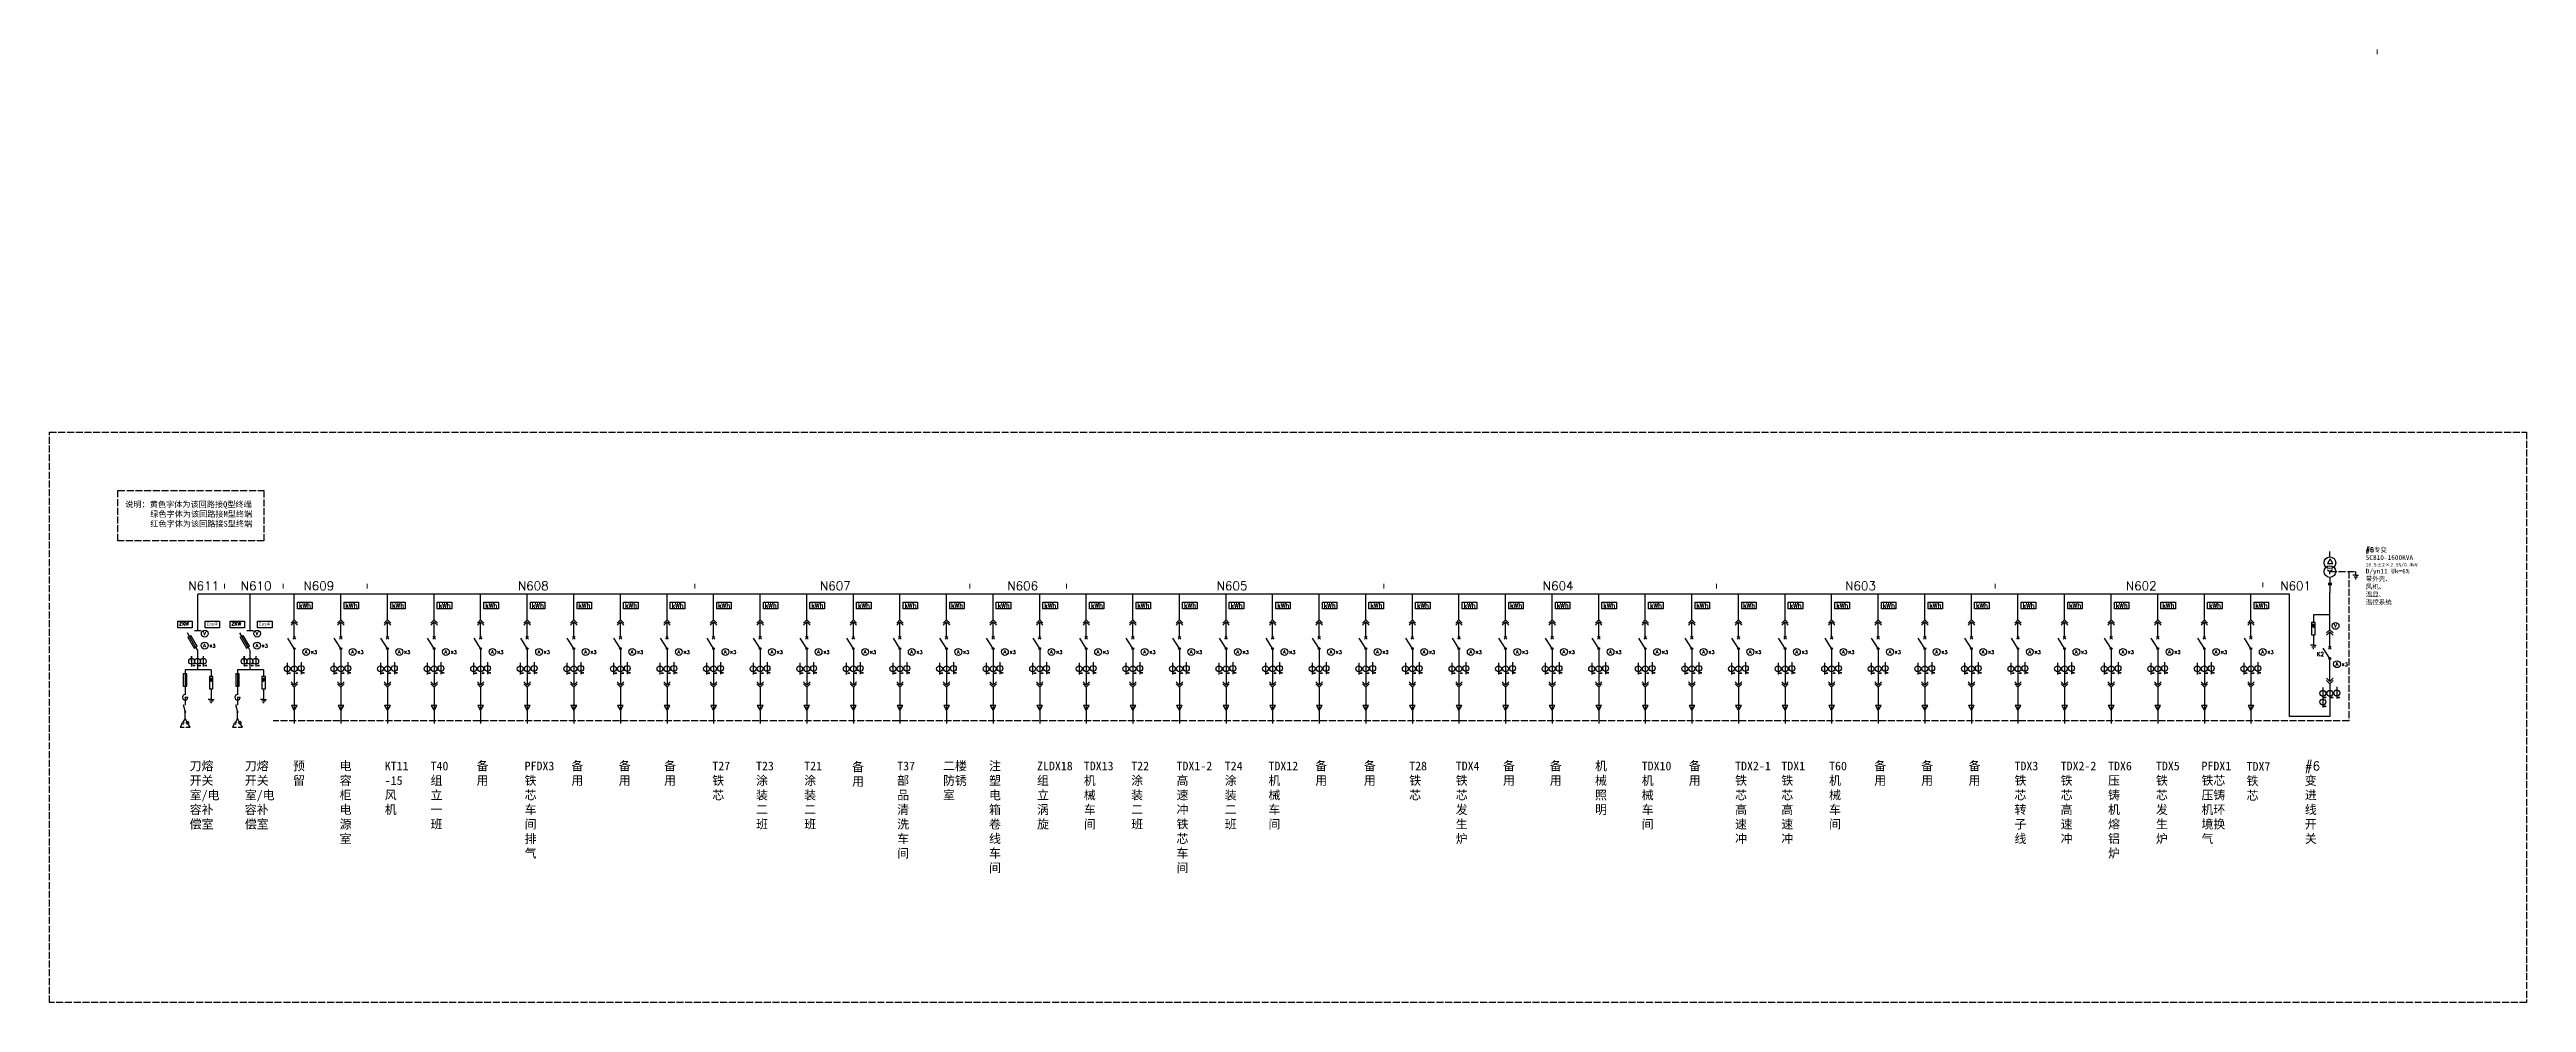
# Model space of a CAD drawing. Header units: millimetres. Extents: x 238 to 4491, y 504 to 2142.
import ezdxf

# ---------------------------------------------------------------- set-up
doc = ezdxf.new("R2010")
doc.units = ezdxf.units.MM
doc.linetypes.add('ACAD_ISO02W100', pattern=[15, 12, -3])
doc.layers.add('图层1', color=7, linetype='ACAD_ISO02W100')
doc.styles.get("Standard").update_dxf_attribs({"font": 'txt', "bigfont": 'gbcbig.shx'})

# ---------------------------------------------------------------- blocks, each defined once
blk = doc.blocks.new('211')
for p, q in [((941.7, 310.6), (941.7, 354.8)), ((1021.7, 310.6), (1021.7, 354.8)), ((941.7, 310.6), (936.1, 305)), ((941.7, 306.9), (936.1, 301.2)), ((947.3, 305), (941.7, 310.6)), ((947.3, 301.2), (941.7, 306.9)), ((941.7, 279.5), (941.7, 306.9)), ((1021.7, 310.6), (1016.1, 305)), ((1021.7, 306.9), (1016.1, 301.2)), ((1027.3, 305), (1021.7, 310.6)), ((1027.3, 301.2), (1021.7, 306.9)), ((1021.7, 279.5), (1021.7, 306.9)), ((941.7, 261.1), (930.4, 279.1)), ((939.5, 277.2), (943.9, 281.7)), ((939.5, 281.7), (943.9, 277.2)), ((941.7, 261.1), (941.7, 198.5)), ((1021.7, 261.1), (1010.4, 279.1)), ((1019.5, 277.2), (1023.9, 281.7)), ((1019.5, 281.7), (1023.9, 277.2)), ((1021.7, 261.1), (1021.7, 198.5)), ((929.6, 236.8), (929.6, 216.6)), ((931.4, 219.1), (935.4, 219.1)), ((932.6, 220.3), (932.1, 218)), ((934.2, 220.2), (933.6, 217.9)), ((943.5, 219.1), (947.5, 219.1)), ((944.7, 220.3), (944.2, 218)), ((946.3, 220.2), (945.7, 217.9)), ((953.5, 237.5), (953.5, 217.4)), ((954.9, 219.5), (958.9, 219.5)), ((956.1, 220.7), (955.6, 218.4)), ((957.7, 220.6), (957.1, 218.3)), ((1009.6, 236.8), (1009.6, 216.6)), ((1011.4, 219.1), (1015.4, 219.1)), ((1012.6, 220.3), (1012.1, 218)), ((1014.2, 220.2), (1013.6, 217.9)), ((1023.5, 219.1), (1027.5, 219.1)), ((1024.7, 220.3), (1024.2, 218)), ((1026.3, 220.2), (1025.7, 217.9)), ((1033.5, 237.5), (1033.5, 217.4)), ((1034.9, 219.5), (1038.9, 219.5)), ((1036.1, 220.7), (1035.6, 218.4)), ((1037.7, 220.6), (1037.1, 218.3)), ((936.1, 204.1), (941.7, 198.5)), ((936.1, 200.3), (941.7, 194.7)), ((941.7, 198.5), (947.3, 204.1)), ((941.7, 194.7), (947.3, 200.3)), ((941.7, 194.7), (941.7, 132.2)), ((1016.1, 204.1), (1021.7, 198.5)), ((1016.1, 200.3), (1021.7, 194.7)), ((1021.7, 198.5), (1027.3, 204.1)), ((1021.7, 194.7), (1027.3, 200.3)), ((1021.7, 194.7), (1021.7, 132.2))]:
    blk.add_line(p, q)
for points in [[(947.2, 340.8), (972.1, 340.8), (972.1, 329.5), (947.2, 329.5)], [(1027.2, 340.8), (1052.1, 340.8), (1052.1, 329.5), (1027.2, 329.5)], [(941.7, 154.9), (946.6, 163.4), (936.8, 163.4)], [(1021.7, 154.9), (1026.6, 163.4), (1016.8, 163.4)]]:
    blk.add_lwpolyline(points, close=True)
for centre, radius in [((941.7, 261.1), 1.56), ((962, 255.3), 5.84), ((1021.7, 261.1), 1.56), ((1042, 255.3), 5.84), ((929.6, 226.5), 5), ((941.7, 226.5), 5), ((941.7, 226.5), 5), ((953.5, 227.1), 5), ((1009.6, 226.5), 5), ((1021.7, 226.5), 5), ((1021.7, 226.5), 5), ((1033.5, 227.1), 5)]:
    blk.add_circle(centre, radius)
at = {"attachment_point": 1}
for s, width, insert, char_height in [('kWh', 24.597, (949.6, 339.1), 8), ('kWh', 24.597, (1029.6, 339.1), 8), ('A', 6.379, (959.5, 258.6), 6), ('×3', 12.204, (969.8, 258), 6), ('A', 6.379, (1039.5, 258.6), 6), ('×3', 12.204, (1049.8, 258), 6)]:
    blk.add_mtext_dynamic_manual_height_columns(s, width=width, gutter_width=12.5, heights=[0], dxfattribs=dict(at, insert=insert, char_height=char_height))
blk = doc.blocks.new('111')
for p, q in [((896.2, 1426.6), (896.2, 1443.7)), ((896.2, 1443.7), (896.2, 1408.2)), ((936.2, 1443.7), (936.2, 1408.2))]:
    blk.add_line(p, q)
for centre in [(896.2, 1426.6), (916.2, 1426.6), (936.2, 1426.6)]:
    blk.add_circle(centre, 10)

msp = doc.modelspace()

# ---------------------------------------------------------------- hatches: boundary and pattern name
for points in [[(4122.4, 1154), (4122.4, 1154), (4125.4, 1148.7), (4128.5, 1154)], [(512.3, 1061.2), (512.3, 1061.2), (515.3, 1055.9), (518.4, 1061.2)], [(602.3, 1061.2), (602.3, 1061.2), (605.3, 1055.9), (608.4, 1061.2)]]:
    msp.add_hatch(color=256).paths.add_polyline_path(points)

# ---------------------------------------------------------------- linework, layer by layer
for p, q in [((4153.7, 1270), (4153.7, 1279.4)), ((4149.5, 1247.7), (4153.7, 1245.2)), ((4158, 1247.7), (4153.7, 1245.2)), ((4153.7, 1240.3), (4153.7, 1245.2)), ((4153.7, 1234.9), (4153.7, 1224.6)), ((4197.9, 1238.4), (4192.9, 1238.4)), ((4201.2, 1235.3), (4195.2, 1235.3)), ((4197.9, 1245.2), (4197.9, 1238.4)), ((4197.9, 1238.4), (4202.9, 1238.4)), ((4198.2, 1235.3), (4201.2, 1235.3)), ((4084.5, 1206.2), (492.3, 1206.2)), ((492.3, 1143.7), (492.3, 1206.2)), ((582.3, 1143.7), (582.3, 1206.2)), ((4084.5, 995.9), (4084.5, 1206.2)), ((4157, 1224.6), (4150.5, 1224.6)), ((4157, 1222.2), (4150.5, 1222.2)), ((4153.7, 1222.2), (4153.7, 1208.9)), ((4153.7, 1192.4), (4153.7, 1208.9)), ((4153.7, 1145), (4153.7, 1192.4)), ((4198.9, 1232.5), (4196.9, 1232.5)), ((4197.9, 1232.5), (4198.9, 1232.5)), ((4122.4, 1157.7), (4122.4, 1135.9)), ((4128.5, 1157.5), (4122.4, 1157.5)), ((4125.4, 1170.5), (4125.4, 1157.5)), ((4153.7, 1170.5), (4125.4, 1170.5)), ((4128.5, 1135.9), (4128.5, 1157.5)), ((488.6, 1114.9), (474.4, 1139.5)), ((475, 1132.3), (480.4, 1135.2)), ((475, 1132.3), (485.9, 1113.4)), ((491.2, 1116.5), (480.4, 1135.2)), ((485.9, 1113.4), (491.2, 1116.5)), ((486.5, 1143.7), (498.1, 1143.7)), ((488.6, 1114.9), (491.8, 1109.3)), ((491.8, 1109.3), (491.8, 1075.8)), ((578.6, 1114.9), (564.4, 1139.5)), ((565, 1132.3), (570.4, 1135.2)), ((565, 1132.3), (575.9, 1113.4)), ((581.2, 1116.5), (570.4, 1135.2)), ((575.9, 1113.4), (581.2, 1116.5)), ((576.5, 1143.7), (588.1, 1143.7)), ((578.6, 1114.9), (581.8, 1109.3)), ((581.8, 1109.3), (581.8, 1075.8)), ((4125.4, 1118.1), (4120.4, 1118.1)), ((4122.4, 1135.9), (4128.5, 1135.9)), ((4128.7, 1115), (4122.7, 1115)), ((4126.4, 1112.2), (4124.4, 1112.2)), ((4125.4, 1135.9), (4125.4, 1118.1)), ((4125.4, 1118.1), (4130.4, 1118.1)), ((4153.7, 1095.4), (4142.4, 1113.4)), ((4153.7, 1145), (4148.1, 1139.3)), ((4153.7, 1141.2), (4148.1, 1135.6)), ((4151.5, 1111.6), (4156, 1116)), ((4151.5, 1116), (4156, 1111.6)), ((4159.4, 1139.3), (4153.7, 1145)), ((4159.4, 1135.6), (4153.7, 1141.2)), ((4153.7, 1113.8), (4153.7, 1141.2)), ((467.5, 1069.5), (467.5, 1047.7)), ((473.6, 1069.4), (467.5, 1069.4)), ((491.8, 1075.8), (470.6, 1075.8)), ((470.6, 1075.8), (470.6, 1041.3)), ((473.6, 1047.7), (473.6, 1069.4)), ((483.7, 1083.3), (487.7, 1083.3)), ((484.9, 1084.4), (484.4, 1082.1)), ((486.5, 1084.4), (485.9, 1082.1)), ((515.3, 1075.8), (491.8, 1075.8)), ((493.8, 1083.3), (497.8, 1083.3)), ((495, 1084.4), (494.5, 1082.1)), ((496.6, 1084.4), (496.1, 1082.1)), ((504.1, 1083.3), (508.1, 1083.3)), ((505.3, 1084.4), (504.8, 1082.1)), ((506.8, 1084.4), (506.3, 1082.1)), ((512.3, 1064.8), (512.3, 1043.1)), ((518.4, 1064.7), (512.3, 1064.7)), ((515.3, 1075.8), (515.3, 1064.7)), ((518.4, 1043.1), (518.4, 1064.7)), ((557.5, 1069.5), (557.5, 1047.7)), ((563.6, 1069.4), (557.5, 1069.4)), ((581.8, 1075.8), (560.6, 1075.8)), ((560.6, 1075.8), (560.6, 1041.3)), ((563.6, 1047.7), (563.6, 1069.4)), ((573.7, 1083.3), (577.7, 1083.3)), ((574.9, 1084.4), (574.4, 1082.1)), ((576.5, 1084.4), (575.9, 1082.1)), ((605.3, 1075.8), (581.8, 1075.8)), ((583.8, 1083.3), (587.8, 1083.3)), ((585, 1084.4), (584.5, 1082.1)), ((586.6, 1084.4), (586.1, 1082.1)), ((594.1, 1083.3), (598.1, 1083.3)), ((595.3, 1084.4), (594.8, 1082.1)), ((596.8, 1084.4), (596.3, 1082.1)), ((602.3, 1064.8), (602.3, 1043.1)), ((608.4, 1064.7), (602.3, 1064.7)), ((605.3, 1075.8), (605.3, 1064.7)), ((608.4, 1043.1), (608.4, 1064.7)), ((4153.7, 1055.9), (4153.7, 1095.4)), ((467.5, 1047.7), (473.6, 1047.7)), ((470.6, 1041.3), (470.6, 1033.4)), ((470.6, 1028.8), (475.1, 1028.8)), ((470.6, 1028.8), (470.6, 1016)), ((515.3, 1025.2), (510.3, 1025.2)), ((512.3, 1043.1), (518.4, 1043.1)), ((518.6, 1022.1), (512.6, 1022.1)), ((515.3, 1043.1), (515.3, 1025.2)), ((515.3, 1025.2), (520.3, 1025.2)), ((557.5, 1047.7), (563.6, 1047.7)), ((560.6, 1041.3), (560.6, 1033.4)), ((560.6, 1028.8), (565.1, 1028.8)), ((560.6, 1028.8), (560.6, 1016)), ((605.3, 1025.2), (600.3, 1025.2)), ((602.3, 1043.1), (608.4, 1043.1)), ((608.6, 1022.1), (602.6, 1022.1)), ((605.3, 1043.1), (605.3, 1025.2)), ((605.3, 1025.2), (610.3, 1025.2)), ((4141.6, 1045.9), (4141.6, 1025.7)), ((4141.6, 1025.7), (4141.6, 1011.4)), ((4143.4, 1028.2), (4147.4, 1028.2)), ((4144.6, 1029.4), (4144.1, 1027.1)), ((4146.2, 1029.4), (4145.6, 1027.1)), ((4148.1, 1061.6), (4153.7, 1055.9)), ((4148.1, 1057.8), (4153.7, 1052.2)), ((4153.7, 1055.9), (4159.4, 1061.6)), ((4153.7, 1052.2), (4159.4, 1057.8)), ((4153.7, 1052.2), (4153.7, 995.9)), ((4155.5, 1028.2), (4159.5, 1028.2)), ((4156.7, 1029.4), (4156.2, 1027.1)), ((4158.3, 1029.4), (4157.8, 1027.1)), ((4165.5, 1046.6), (4165.5, 1026.5)), ((4166.9, 1028.6), (4170.9, 1028.6)), ((4168.1, 1029.8), (4167.6, 1027.5)), ((4169.7, 1029.8), (4169.2, 1027.5)), ((463.9, 984.6), (467.7, 982.4)), ((465.4, 986.7), (468.8, 984.7)), ((470.6, 1004.9), (467.6, 1015.8)), ((470.6, 992.2), (470.6, 1002.8)), ((476.2, 987.1), (471.8, 984.6)), ((477.4, 985.2), (472.8, 982.5)), ((474.2, 985.9), (476.2, 987.1)), ((475.3, 984), (477.4, 985.2)), ((516.3, 1019.3), (514.3, 1019.3)), ((553.9, 984.6), (557.7, 982.4)), ((555.4, 986.7), (558.8, 984.7)), ((560.6, 1004.9), (557.6, 1015.8)), ((560.6, 992.2), (560.6, 1002.8)), ((566.2, 987.1), (561.8, 984.6)), ((567.4, 985.2), (562.8, 982.5)), ((564.2, 985.9), (566.2, 987.1)), ((565.3, 984), (567.4, 985.2)), ((606.3, 1019.3), (604.3, 1019.3)), ((4153.7, 995.9), (4084.5, 995.9)), ((4143.4, 1013.3), (4147.4, 1013.3)), ((4144.6, 1014.5), (4144.1, 1012.2)), ((4146.2, 1014.4), (4145.6, 1012.1))]:
    msp.add_line(p, q)
at = {"linetype": 'ACAD_ISO02W100'}
for p, q in [((4186.5, 1245.2), (4186.5, 988.4)), ((4186.5, 988.4), (621.9, 988.4))]:
    msp.add_line(p, q, dxfattribs=at)
at = {"color": 3, "linetype": 'ACAD_ISO02W100'}
msp.add_lwpolyline([(237.8, 1484.6), (4491.3, 1484.6), (4491.3, 504.4), (237.8, 504.4)], close=True, dxfattribs=at)
at = {"color": 6, "linetype": 'ACAD_ISO02W100'}
msp.add_lwpolyline([(355.3, 1383.9), (605.8, 1383.9), (605.8, 1297.4), (355.3, 1297.4)], close=True, dxfattribs=at)
for points in [[(4154.3, 1266.7), (4149.6, 1258.6), (4158.9, 1258.6)], [(457.8, 1159.6), (482.7, 1159.6), (482.7, 1148.3), (457.8, 1148.3)], [(505, 1159.6), (529.9, 1159.6), (529.9, 1148.3), (505, 1148.3)], [(547.8, 1159.6), (572.7, 1159.6), (572.7, 1148.3), (547.8, 1148.3)], [(595, 1159.6), (619.9, 1159.6), (619.9, 1148.3), (595, 1148.3)], [(4125.4, 1148.7), (4128.5, 1154), (4122.4, 1154)], [(515.3, 1055.9), (518.4, 1061.2), (512.2, 1061.2)], [(605.3, 1055.9), (608.4, 1061.2), (602.2, 1061.2)]]:
    msp.add_lwpolyline(points, close=True)
for points in [[(465.6, 983.6), (462, 977.4), (469, 977.4)], [(474.2, 985.9), (470.6, 992.2), (466.9, 985.8)], [(471.9, 977.4), (479.1, 977.4), (475.3, 984)], [(555.6, 983.6), (552, 977.4), (559, 977.4)], [(564.2, 985.9), (560.6, 992.2), (556.9, 985.8)], [(561.9, 977.4), (569.1, 977.4), (565.3, 984)]]:
    msp.add_lwpolyline(points)
for centre, radius in [((4153.7, 1260), 10), ((4153.7, 1244.9), 10), ((4163.4, 1151.5), 5.84), ((504.1, 1117.6), 5.84), ((504.3, 1138.2), 5.84), ((594.1, 1117.6), 5.84), ((594.3, 1138.2), 5.84), ((4153.7, 1095.4), 1.56), ((4166, 1085.6), 5.84), ((4141.6, 1035.6), 5), ((4141.6, 1020.7), 5), ((4153.7, 1035.6), 5), ((4153.7, 1035.6), 5), ((4165.5, 1036.2), 5), ((470.6, 1003.9), 1.07), ((470.6, 1016), 0.278), ((560.6, 1003.9), 1.07), ((560.6, 1016), 0.278)]:
    msp.add_circle(centre, radius)
for centre in [(470.6, 1028.8), (560.6, 1028.8)]:
    msp.add_arc(centre, 4.58, 90, 0)
at = {"layer": '图层1'}
msp.add_line((4153.7, 1245.2), (4197.9, 1245.2), dxfattribs=at)

# ---------------------------------------------------------------- block references
for p in [(-283.6, 851.4), (-123.6, 851.4), (36.4, 851.4), (196.4, 851.4), (276.4, 851.4), (436.4, 851.4), (596.4, 851.4), (676.4, 851.4), (836.4, 851.4), (996.4, 851.4), (1076.4, 851.4), (1236.4, 851.4), (1396.4, 851.4), (1476.4, 851.4), (1636.4, 851.4), (1796.4, 851.4), (1876.4, 851.4), (2036.4, 851.4), (2196.4, 851.4), (2276.4, 851.4), (2436.4, 851.4), (2596.4, 851.4), (2676.4, 851.4), (2836.4, 851.4), (2996.4, 851.4)]:
    msp.add_blockref('211', p)
at = {"xscale": 0.5, "yscale": 0.5, "zscale": 0.5}
for p in [(33.7, 377.4), (123.7, 377.4)]:
    msp.add_blockref('111', p, dxfattribs=at)

# ---------------------------------------------------------------- texts
at = {"linetype": 'ACAD_ISO02W100', "attachment_point": 1}
for s, width, insert, char_height in [('I', 12.1, (4233.4, 2141.9), 8), ('N611', 44.161, (476.2, 1227.9), 15), ('I', 12.1, (537.1, 1223.6), 8), ('N610', 44.161, (566.2, 1227.9), 15), ('I', 12.1, (637.5, 1223.6), 8), ('N609', 44.161, (673.9, 1227.9), 15), ('I', 12.1, (782.1, 1223.6), 8), ('N608', 44.161, (1042.1, 1227.9), 15), ('I', 12.1, (1344.4, 1223.6), 8), ('N607', 44.161, (1560.9, 1227.9), 15), ('I', 12.1, (1816.6, 1223.6), 8), ('N606', 44.161, (1882.7, 1227.9), 15), ('I', 12.1, (1983, 1223.6), 8), ('N605', 44.161, (2242.1, 1227.9), 15), ('I', 12.1, (2527.9, 1223.6), 8), ('N604', 44.161, (2802.1, 1227.9), 15), ('I', 12.1, (3098.9, 1223.6), 8), ('N603', 44.161, (3321.4, 1227.9), 15), ('I', 12.1, (3577.6, 1223.6), 8), ('N602', 44.161, (3803.4, 1227.9), 15), ('I', 12.1, (4037.2, 1226), 8), ('N601', 44.161, (4068.5, 1227.9), 15)]:
    msp.add_mtext_dynamic_manual_height_columns(s, width=width, gutter_width=12.5, heights=[0], dxfattribs=dict(at, insert=insert, char_height=char_height))
at = {"color": 6, "insert": (367.8, 1365.4), "char_height": 10, "attachment_point": 1}
msp.add_mtext_dynamic_manual_height_columns('{\\fSimSun|b0|i0|c134|p2;说明：黄色字体为该回路接Q型终端\\P      绿色字体为该回路接M型终端\\P      红色字体为该回路接S型终端}', width=251.237, gutter_width=12.5, heights=[0], dxfattribs=at)
at = {"attachment_point": 1}
for s, width, insert, char_height in [('#6{\\fSimSun|b0|i0|c134|p2;专变 SCB10-1600KVA \\P\\H0.75x;10.5±2×2.5%/0.4kV \\H1.3333x;D/yn11 Uk=6%\\P带外壳、\\P风机、\\P温显、\\P温控系统}', 93.412, (4215.2, 1286.3), 8), ('ZKW', 24.597, (460.2, 1157.9), 6), ('CosФ', 24.597, (507.4, 1157.9), 6), ('ZKW', 24.597, (550.2, 1157.9), 6), ('CosФ', 24.597, (597.4, 1157.9), 6), ('V', 6.379, (4160.9, 1154.9), 6), ('A', 6.379, (501.5, 1120.9), 6), ('V', 6.379, (501.7, 1141.6), 6), ('×3', 12.204, (511.9, 1120.3), 6), ('A', 6.379, (591.5, 1120.9), 6), ('V', 6.379, (591.7, 1141.6), 6), ('×3', 12.204, (601.9, 1120.3), 6), ('K2', 14.087, (4131.2, 1106.2), 7), ('A', 6.379, (4163.4, 1088.9), 6), ('×3', 12.204, (4173.8, 1088.3), 6)]:
    msp.add_mtext_dynamic_manual_height_columns(s, width=width, gutter_width=12.5, heights=[0], dxfattribs=dict(at, insert=insert, char_height=char_height))
at = {"layer": '图层1', "char_height": 15, "attachment_point": 1}
for s, heights, insert in [('{\\fSimSun|b0|i0|c134|p2;刀熔\\P开关\\P室/电\\P容补\\P偿室}', [0], (478.4, 918.3)), ('{\\fSimSun|b0|i0|c134|p2;刀熔\\P开关\\P室/电\\P容补\\P偿室}', [0], (573.1, 918.3)), ('{\\fSimSun|b0|i0|c134|p2;预\\P留}', [0], (655.9, 918.3)), ('{\\fSimSun|b0|i0|c134|p2;电\\P容\\P柜\\P电\\P源\\P室}', [0], (735.9, 918.3)), ('{\\fSimSun|b0|i0|c134|p2;T40\\P组\\P立\\P一\\P班}', [0], (892.1, 918.3)), ('{\\fSimSun|b0|i0|c134|p2;备\\P用}', [0], (971.1, 918.3)), ('{\\fSimSun|b0|i0|c134|p2;PFDX3\\P铁\\P芯\\P车\\P间\\P排\\P气}', [0], (1053.6, 918.3)), ('{\\fSimSun|b0|i0|c134|p2;备\\P用}', [0], (1133.9, 918.3)), ('{\\fSimSun|b0|i0|c134|p2;备\\P用}', [220.9], (1215.3, 918.3)), ('{\\fSimSun|b0|i0|c134|p2;备\\P用}', [0], (1293.1, 918.3)), ('{\\fSimSun|b0|i0|c134|p2;T27\\P铁\\P芯}', [0], (1375.9, 918.3)), ('{\\fSimSun|b0|i0|c134|p2;备\\P用}', [0], (1615.9, 916.7)), ('{\\fSimSun|b0|i0|c134|p2;T37\\P部\\P品\\P清\\P洗\\P车\\P间}', [0], (1693.4, 918.3)), ('{\\fSimSun|b0|i0|c134|p2;二楼防锈室}', [0], (1772.1, 918.3)), ('{\\fSimSun|b0|i0|c134|p2;注\\P塑\\P电\\P箱 \\P卷\\P线\\P车\\P间}', [0], (1851.1, 918.3)), ('{\\fSimSun|b0|i0|c134|p2;ZLDX18\\P组\\P立\\P涡\\P旋}', [0], (1933.6, 918.3)), ('{\\fSimSun|b0|i0|c134|p2;TDX13\\P机\\P械\\P车\\P间}', [0], (2013.9, 918.3)), ('{\\fSimSun|b0|i0|c134|p2;TDX1-2\\P高\\P速\\P冲 \\P铁\\P芯\\P车\\P间}', [0], (2173.1, 918.3)), ('{\\fSimSun|b0|i0|c134|p2;TDX12\\P机\\P械\\P车\\P间}', [0], (2331, 918.3)), ('{\\fSimSun|b0|i0|c134|p2;备\\P用}', [0], (2411.3, 918.3)), ('{\\fSimSun|b0|i0|c134|p2;备\\P用}', [0], (2494.8, 918.3)), ('{\\fSimSun|b0|i0|c134|p2;备\\P用}', [0], (2733.7, 918.3)), ('{\\fSimSun|b0|i0|c134|p2;备\\P用}', [0], (2814, 918.3)), ('{\\fSimSun|b0|i0|c134|p2;TDX10\\P机\\P械\\P车\\P间}', [210.8], (2971.9, 918.3)), ('{\\fSimSun|b0|i0|c134|p2;备\\P用}', [0], (3052.8, 918.3)), ('{\\fSimSun|b0|i0|c134|p2;T60\\P机\\P械\\P车\\P间}', [0], (3293.7, 918.3)), ('{\\fSimSun|b0|i0|c134|p2;备\\P用}', [0], (3371.2, 918.3)), ('{\\fSimSun|b0|i0|c134|p2;备\\P用}', [0], (3451.8, 918.3)), ('{\\fSimSun|b0|i0|c134|p2;备\\P用}', [0], (3533.2, 918.3)), ('{\\fSimSun|b0|i0|c134|p2;TDX6压\\P铸\\P机\\P熔\\P铝\\P炉}', [0], (3772.8, 918.3)), ('{\\fSimSun|b0|i0|c134|p2;PFDX1铁芯压铸机环境换气}', [0], (3933.2, 918.3)), ('{\\fSimSun|b0|i0|c134|p2;TDX7铁\\P芯}', [0], (4010.7, 917.5))]:
    msp.add_mtext_dynamic_manual_height_columns(s, width=53.714, gutter_width=12.5, heights=heights, dxfattribs=dict(at, insert=insert))
at = {"layer": '图层1', "color": 1, "char_height": 15, "attachment_point": 1}
for s, heights, insert in [('{\\fSimSun|b0|i0|c134|p2;KT11\\P-15\\P风\\P机}', [0], (813.4, 918.3)), ('{\\fSimSun|b0|i0|c134|p2;T23\\P涂\\P装\\P二\\P班}', [0], (1451, 918.3)), ('{\\fSimSun|b0|i0|c134|p2;T21\\P涂\\P装\\P二\\P班}', [0], (1533.7, 918.3)), ('{\\fSimSun|b0|i0|c134|p2;T22\\P涂\\P装\\P二\\P班}', [220.9], (2095.3, 918.3)), ('{\\fSimSun|b0|i0|c134|p2;T24\\P涂\\P装\\P二\\P班}', [0], (2255.9, 918.3)), ('{\\fSimSun|b0|i0|c134|p2;TDX4铁\\P芯\\P发\\P生\\P炉}', [0], (2652.6, 918.3)), ('{\\fSimSun|b0|i0|c134|p2;机\\P械\\P照\\P明}', [0], (2891.8, 918.3)), ('{\\fSimSun|b0|i0|c134|p2;TDX2-1\\P铁\\P芯\\P高\\P速\\P冲}', [0], (3132.3, 918.3)), ('{\\fSimSun|b0|i0|c134|p2;TDX1\\P铁\\P芯\\P高\\P速\\P冲}', [0], (3211.7, 918.3)), ('{\\fSimSun|b0|i0|c134|p2;TDX2-2\\P铁\\P芯\\P高\\P速\\P冲}', [0], (3691.4, 918.3)), ('{\\fSimSun|b0|i0|c134|p2;TDX5铁\\P芯\\P发\\P生\\P炉}', [0], (3855, 918.3))]:
    msp.add_mtext_dynamic_manual_height_columns(s, width=53.714, gutter_width=12.5, heights=heights, dxfattribs=dict(at, insert=insert))
at = {"layer": '图层1', "color": 3, "char_height": 15, "attachment_point": 1}
for s, insert in [('{\\fSimSun|b0|i0|c134|p2;T28\\P铁\\P芯}', (2572.7, 918.3)), ('{\\fSimSun|b0|i0|c134|p2;TDX3\\P铁\\P芯\\P转\\P子\\P线}', (3612.1, 918.3))]:
    msp.add_mtext_dynamic_manual_height_columns(s, width=53.714, gutter_width=12.5, heights=[0], dxfattribs=dict(at, insert=insert))
at = {"layer": '图层1', "color": 2, "insert": (4110.6, 918.3), "char_height": 15, "attachment_point": 1}
msp.add_mtext_dynamic_manual_height_columns('#6\\P{\\fSimSun|b0|i0|c134|p2;变\\P进\\P线\\P开\\P关}', width=53.714, gutter_width=12.5, heights=[0], dxfattribs=at)

doc.saveas('drawing.dxf')
